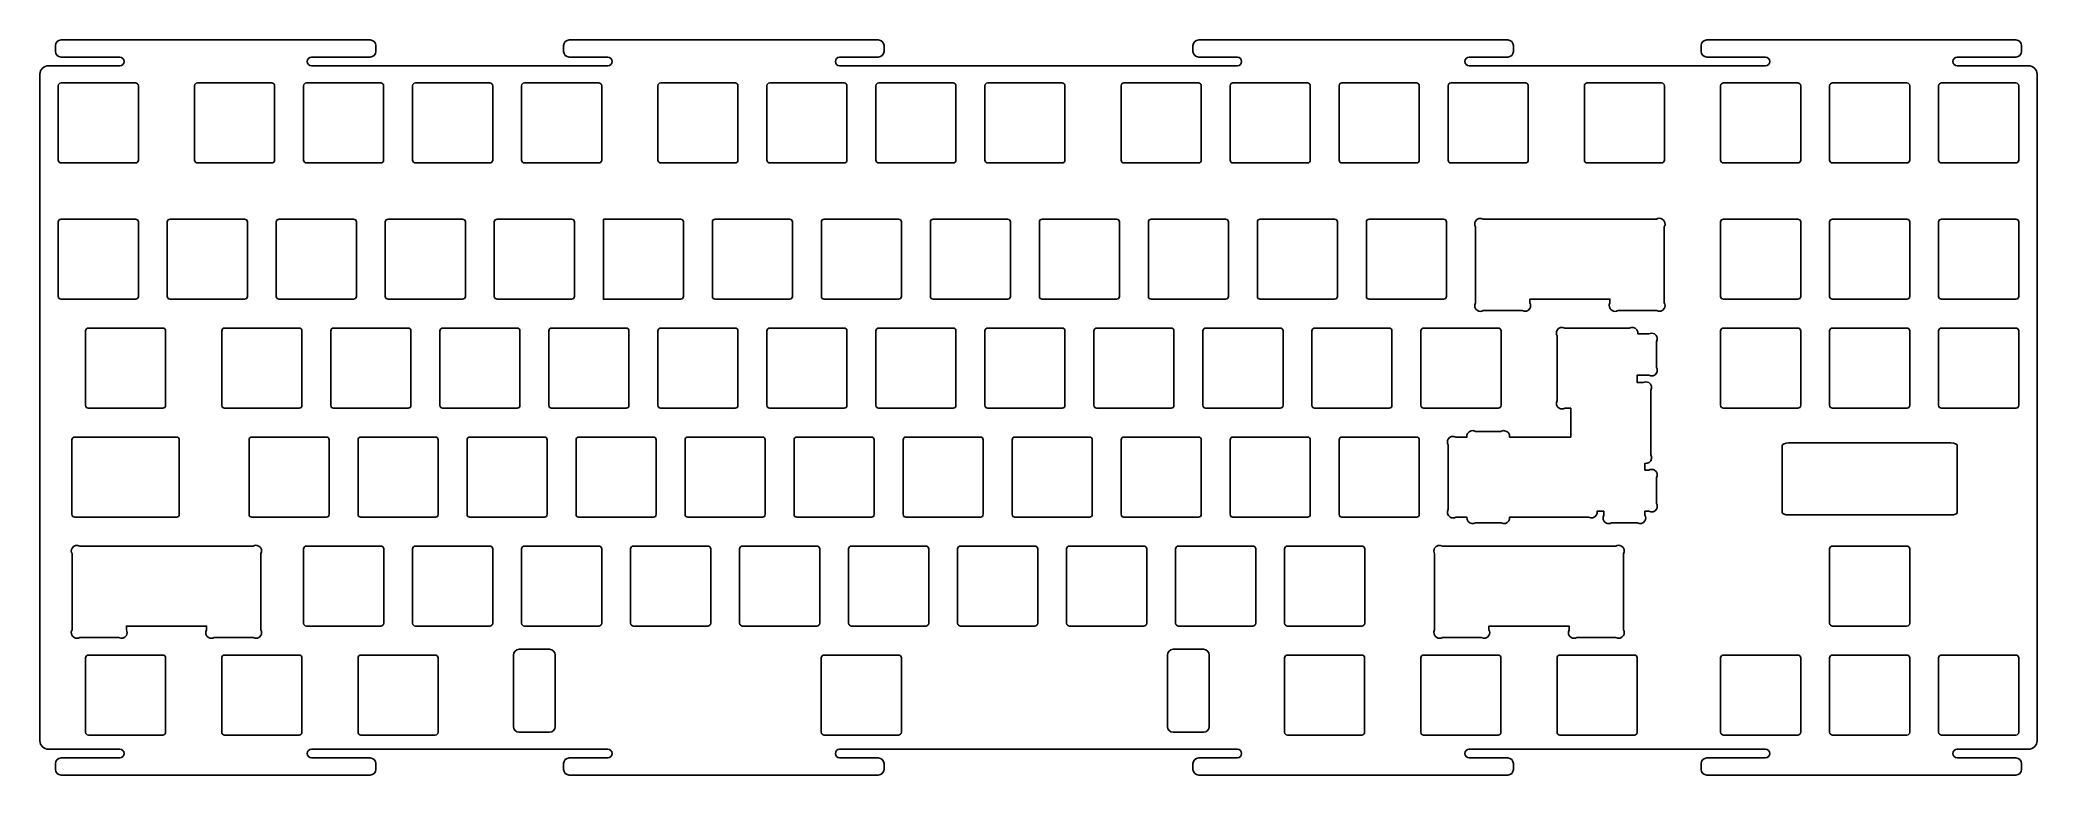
# Model space of a CAD drawing. Extents: x 785 to 1135, y 476 to 605.
import ezdxf

# ---------------------------------------------------------------- set-up
doc = ezdxf.new("R2010")
doc.units = 0
doc.header["$MEASUREMENT"] = 0
doc.layers.get('0').update_dxf_attribs({"lineweight": 0})

msp = doc.modelspace()

# ---------------------------------------------------------------- linework, layer by layer
at = {"color": 7, "lineweight": 25, "true_color": 0xffffff}
for p, q in [((843.19, 604.75), (789.19, 604.75)), ((932, 604.75), (878, 604.75)), ((1042, 604.75), (988, 604.75)), ((1130.81, 604.75), (1076.81, 604.75)), ((788.19, 603.75), (788.19, 602.75)), ((789.19, 601.75), (799.44, 601.75)), ((832.94, 601.75), (843.19, 601.75)), ((844.19, 602.75), (844.19, 603.75)), ((877, 603.75), (877, 602.75)), ((878, 601.75), (884.75, 601.75)), ((925.25, 601.75), (932, 601.75)), ((933, 602.75), (933, 603.75)), ((987, 603.75), (987, 602.75)), ((988, 601.75), (994.75, 601.75)), ((1035.25, 601.75), (1042, 601.75)), ((1043, 602.75), (1043, 603.75)), ((1075.81, 603.75), (1075.81, 602.75)), ((1076.81, 601.75), (1087.06, 601.75)), ((1120.56, 601.75), (1130.81, 601.75)), ((1131.81, 602.75), (1131.81, 603.75)), ((785.49, 598.75), (785.49, 482.25)), ((799.44, 600.25), (786.99, 600.25)), ((884.75, 600.25), (832.94, 600.25)), ((994.75, 600.25), (925.25, 600.25)), ((1087.06, 600.25), (1035.25, 600.25)), ((1133.01, 600.25), (1120.56, 600.25)), ((1134.51, 482.25), (1134.51, 598.75)), ((1119.46, 534.3), (1091.06, 534.3)), ((1089.97, 533.85), (1089.97, 522.16)), ((1120.55, 522.16), (1120.55, 533.85)), ((1091.06, 521.71), (1119.46, 521.71)), ((786.99, 480.75), (799.44, 480.75)), ((788.19, 478.25), (788.19, 477.25)), ((799.44, 479.25), (789.19, 479.25)), ((832.94, 480.75), (884.75, 480.75)), ((843.19, 479.25), (832.94, 479.25)), ((844.19, 477.25), (844.19, 478.25)), ((877, 478.25), (877, 477.25)), ((884.75, 479.25), (878, 479.25)), ((925.25, 480.75), (994.75, 480.75)), ((932, 479.25), (925.25, 479.25)), ((933, 477.25), (933, 478.25)), ((987, 478.25), (987, 477.25)), ((994.75, 479.25), (988, 479.25)), ((1035.25, 480.75), (1087.06, 480.75)), ((1042, 479.25), (1035.25, 479.25)), ((1043, 477.25), (1043, 478.25)), ((1075.81, 478.25), (1075.81, 477.25)), ((1087.06, 479.25), (1076.81, 479.25)), ((1120.56, 480.75), (1133.01, 480.75)), ((1130.81, 479.25), (1120.56, 479.25)), ((1131.81, 477.25), (1131.81, 478.25)), ((789.19, 476.25), (843.19, 476.25)), ((878, 476.25), (932, 476.25)), ((988, 476.25), (1042, 476.25)), ((1076.81, 476.25), (1130.81, 476.25))]:
    msp.add_line(p, q, dxfattribs=at)
for points in [[(789.19, 604.75), (788.64, 604.75), (788.19, 604.3), (788.19, 603.75)], [(844.19, 603.75), (844.19, 604.3), (843.74, 604.75), (843.19, 604.75)], [(878, 604.75), (877.45, 604.75), (877, 604.3), (877, 603.75)], [(933, 603.75), (933, 604.3), (932.55, 604.75), (932, 604.75)], [(988, 604.75), (987.45, 604.75), (987, 604.3), (987, 603.75)], [(1043, 603.75), (1043, 604.3), (1042.55, 604.75), (1042, 604.75)], [(1076.81, 604.75), (1076.26, 604.75), (1075.81, 604.3), (1075.81, 603.75)], [(1131.81, 603.75), (1131.81, 604.3), (1131.36, 604.75), (1130.81, 604.75)], [(788.19, 602.75), (788.19, 602.2), (788.64, 601.75), (789.19, 601.75)], [(843.19, 601.75), (843.74, 601.75), (844.19, 602.2), (844.19, 602.75)], [(877, 602.75), (877, 602.2), (877.45, 601.75), (878, 601.75)], [(932, 601.75), (932.55, 601.75), (933, 602.2), (933, 602.75)], [(987, 602.75), (987, 602.2), (987.45, 601.75), (988, 601.75)], [(1042, 601.75), (1042.55, 601.75), (1043, 602.2), (1043, 602.75)], [(1075.81, 602.75), (1075.81, 602.2), (1076.26, 601.75), (1076.81, 601.75)], [(1130.81, 601.75), (1131.36, 601.75), (1131.81, 602.2), (1131.81, 602.75)], [(786.99, 600.25), (786.16, 600.25), (785.49, 599.58), (785.49, 598.75)], [(1134.51, 598.75), (1134.51, 599.58), (1133.84, 600.25), (1133.01, 600.25)], [(1091.06, 534.3), (1090.46, 534.3), (1089.97, 534.1), (1089.97, 533.85)], [(1120.55, 533.85), (1120.55, 534.1), (1120.06, 534.3), (1119.46, 534.3)], [(1089.97, 522.16), (1089.97, 521.91), (1090.46, 521.71), (1091.06, 521.71)], [(1119.46, 521.71), (1120.06, 521.71), (1120.55, 521.91), (1120.55, 522.16)], [(785.49, 482.25), (785.49, 481.42), (786.16, 480.75), (786.99, 480.75)], [(1133.01, 480.75), (1133.84, 480.75), (1134.51, 481.42), (1134.51, 482.25)], [(789.19, 479.25), (788.64, 479.25), (788.19, 478.8), (788.19, 478.25)], [(844.19, 478.25), (844.19, 478.8), (843.74, 479.25), (843.19, 479.25)], [(878, 479.25), (877.45, 479.25), (877, 478.8), (877, 478.25)], [(933, 478.25), (933, 478.8), (932.55, 479.25), (932, 479.25)], [(988, 479.25), (987.45, 479.25), (987, 478.8), (987, 478.25)], [(1043, 478.25), (1043, 478.8), (1042.55, 479.25), (1042, 479.25)], [(1076.81, 479.25), (1076.26, 479.25), (1075.81, 478.8), (1075.81, 478.25)], [(1131.81, 478.25), (1131.81, 478.8), (1131.36, 479.25), (1130.81, 479.25)], [(788.19, 477.25), (788.19, 476.7), (788.64, 476.25), (789.19, 476.25)], [(843.19, 476.25), (843.74, 476.25), (844.19, 476.7), (844.19, 477.25)], [(877, 477.25), (877, 476.7), (877.45, 476.25), (878, 476.25)], [(932, 476.25), (932.55, 476.25), (933, 476.7), (933, 477.25)], [(987, 477.25), (987, 476.7), (987.45, 476.25), (988, 476.25)], [(1042, 476.25), (1042.55, 476.25), (1043, 476.7), (1043, 477.25)], [(1075.81, 477.25), (1075.81, 476.7), (1076.26, 476.25), (1076.81, 476.25)], [(1130.81, 476.25), (1131.36, 476.25), (1131.81, 476.7), (1131.81, 477.25)]]:
    msp.add_open_spline(points, degree=3, dxfattribs=at)
for points, knots in [([(799.44, 600.25), (799.85, 600.25), (800.19, 600.59), (800.19, 601), (800.19, 601.41), (799.85, 601.75), (799.44, 601.75)], [0, 0, 0, 0, 1, 1, 1, 2, 2, 2, 2]), ([(832.94, 601.75), (832.53, 601.75), (832.19, 601.41), (832.19, 601), (832.19, 600.59), (832.53, 600.25), (832.94, 600.25)], [0, 0, 0, 0, 1, 1, 1, 2, 2, 2, 2]), ([(884.75, 600.25), (885.16, 600.25), (885.5, 600.59), (885.5, 601), (885.5, 601.41), (885.16, 601.75), (884.75, 601.75)], [0, 0, 0, 0, 1, 1, 1, 2, 2, 2, 2]), ([(925.25, 601.75), (924.84, 601.75), (924.5, 601.41), (924.5, 601), (924.5, 600.59), (924.84, 600.25), (925.25, 600.25)], [0, 0, 0, 0, 1, 1, 1, 2, 2, 2, 2]), ([(994.75, 600.25), (995.16, 600.25), (995.5, 600.59), (995.5, 601), (995.5, 601.41), (995.16, 601.75), (994.75, 601.75)], [0, 0, 0, 0, 1, 1, 1, 2, 2, 2, 2]), ([(1035.25, 601.75), (1034.84, 601.75), (1034.5, 601.41), (1034.5, 601), (1034.5, 600.59), (1034.84, 600.25), (1035.25, 600.25)], [0, 0, 0, 0, 1, 1, 1, 2, 2, 2, 2]), ([(1087.06, 600.25), (1087.47, 600.25), (1087.81, 600.59), (1087.81, 601), (1087.81, 601.41), (1087.47, 601.75), (1087.06, 601.75)], [0, 0, 0, 0, 1, 1, 1, 2, 2, 2, 2]), ([(1120.56, 601.75), (1120.15, 601.75), (1119.81, 601.41), (1119.81, 601), (1119.81, 600.59), (1120.15, 600.25), (1120.56, 600.25)], [0, 0, 0, 0, 1, 1, 1, 2, 2, 2, 2]), ([(788.69, 596.75), (788.69, 597.03), (788.91, 597.25), (789.19, 597.25), (789.19, 597.25), (802.19, 597.25), (802.19, 597.25), (802.47, 597.25), (802.69, 597.03), (802.69, 596.75), (802.69, 596.75), (802.69, 583.75), (802.69, 583.75), (802.69, 583.47), (802.47, 583.25), (802.19, 583.25), (802.19, 583.25), (789.19, 583.25), (789.19, 583.25), (788.91, 583.25), (788.69, 583.47), (788.69, 583.75), (788.69, 583.75), (788.69, 596.75), (788.69, 596.75)], [0, 0, 0, 0, 1, 1, 1, 2, 2, 2, 3, 3, 3, 4, 4, 4, 5, 5, 5, 6, 6, 6, 7, 7, 7, 8, 8, 8, 8]), ([(826, 583.25), (826, 583.25), (813, 583.25), (813, 583.25), (812.73, 583.25), (812.5, 583.47), (812.5, 583.75), (812.5, 583.75), (812.5, 596.75), (812.5, 596.75), (812.5, 597.03), (812.73, 597.25), (813, 597.25), (813, 597.25), (826, 597.25), (826, 597.25), (826.28, 597.25), (826.5, 597.03), (826.5, 596.75), (826.5, 596.75), (826.5, 583.75), (826.5, 583.75), (826.5, 583.47), (826.28, 583.25), (826, 583.25)], [0, 0, 0, 0, 1, 1, 1, 2, 2, 2, 3, 3, 3, 4, 4, 4, 5, 5, 5, 6, 6, 6, 7, 7, 7, 8, 8, 8, 8]), ([(845.55, 583.75), (845.55, 583.47), (845.33, 583.25), (845.05, 583.25), (845.05, 583.25), (832.05, 583.25), (832.05, 583.25), (831.78, 583.25), (831.55, 583.47), (831.55, 583.75), (831.55, 583.75), (831.55, 596.75), (831.55, 596.75), (831.55, 597.03), (831.78, 597.25), (832.05, 597.25), (832.05, 597.25), (845.05, 597.25), (845.05, 597.25), (845.33, 597.25), (845.55, 597.03), (845.55, 596.75), (845.55, 596.75), (845.55, 583.75), (845.55, 583.75)], [0, 0, 0, 0, 1, 1, 1, 2, 2, 2, 3, 3, 3, 4, 4, 4, 5, 5, 5, 6, 6, 6, 7, 7, 7, 8, 8, 8, 8]), ([(864.11, 597.25), (864.39, 597.25), (864.61, 597.03), (864.61, 596.75), (864.61, 596.75), (864.61, 583.75), (864.61, 583.75), (864.61, 583.47), (864.39, 583.25), (864.11, 583.25), (864.11, 583.25), (851.11, 583.25), (851.11, 583.25), (850.84, 583.25), (850.61, 583.47), (850.61, 583.75), (850.61, 583.75), (850.61, 596.75), (850.61, 596.75), (850.61, 597.03), (850.84, 597.25), (851.11, 597.25), (851.11, 597.25), (864.11, 597.25), (864.11, 597.25)], [0, 0, 0, 0, 1, 1, 1, 2, 2, 2, 3, 3, 3, 4, 4, 4, 5, 5, 5, 6, 6, 6, 7, 7, 7, 8, 8, 8, 8]), ([(869.66, 596.75), (869.66, 597.03), (869.89, 597.25), (870.16, 597.25), (870.16, 597.25), (883.16, 597.25), (883.16, 597.25), (883.44, 597.25), (883.66, 597.03), (883.66, 596.75), (883.66, 596.75), (883.66, 583.75), (883.66, 583.75), (883.66, 583.47), (883.44, 583.25), (883.16, 583.25), (883.16, 583.25), (870.16, 583.25), (870.16, 583.25), (869.89, 583.25), (869.66, 583.47), (869.66, 583.75), (869.66, 583.75), (869.66, 596.75), (869.66, 596.75)], [0, 0, 0, 0, 1, 1, 1, 2, 2, 2, 3, 3, 3, 4, 4, 4, 5, 5, 5, 6, 6, 6, 7, 7, 7, 8, 8, 8, 8]), ([(907.47, 583.75), (907.47, 583.47), (907.25, 583.25), (906.97, 583.25), (906.97, 583.25), (893.98, 583.25), (893.98, 583.25), (893.7, 583.25), (893.48, 583.47), (893.48, 583.75), (893.48, 583.75), (893.48, 596.75), (893.48, 596.75), (893.48, 597.03), (893.7, 597.25), (893.98, 597.25), (893.98, 597.25), (906.97, 597.25), (906.97, 597.25), (907.25, 597.25), (907.47, 597.03), (907.47, 596.75), (907.47, 596.75), (907.47, 583.75), (907.47, 583.75)], [0, 0, 0, 0, 1, 1, 1, 2, 2, 2, 3, 3, 3, 4, 4, 4, 5, 5, 5, 6, 6, 6, 7, 7, 7, 8, 8, 8, 8]), ([(926.02, 583.25), (926.02, 583.25), (913.02, 583.25), (913.02, 583.25), (912.75, 583.25), (912.52, 583.47), (912.52, 583.75), (912.52, 583.75), (912.52, 596.75), (912.52, 596.75), (912.52, 597.03), (912.75, 597.25), (913.02, 597.25), (913.02, 597.25), (926.02, 597.25), (926.02, 597.25), (926.3, 597.25), (926.52, 597.03), (926.52, 596.75), (926.52, 596.75), (926.52, 583.75), (926.52, 583.75), (926.52, 583.47), (926.3, 583.25), (926.02, 583.25)], [0, 0, 0, 0, 1, 1, 1, 2, 2, 2, 3, 3, 3, 4, 4, 4, 5, 5, 5, 6, 6, 6, 7, 7, 7, 8, 8, 8, 8]), ([(932.07, 583.25), (931.8, 583.25), (931.57, 583.47), (931.57, 583.75), (931.57, 583.75), (931.57, 596.75), (931.57, 596.75), (931.57, 597.03), (931.8, 597.25), (932.07, 597.25), (932.07, 597.25), (945.07, 597.25), (945.07, 597.25), (945.35, 597.25), (945.57, 597.03), (945.57, 596.75), (945.57, 596.75), (945.57, 583.75), (945.57, 583.75), (945.57, 583.47), (945.35, 583.25), (945.07, 583.25), (945.07, 583.25), (932.07, 583.25), (932.07, 583.25)], [0, 0, 0, 0, 1, 1, 1, 2, 2, 2, 3, 3, 3, 4, 4, 4, 5, 5, 5, 6, 6, 6, 7, 7, 7, 8, 8, 8, 8]), ([(964.62, 583.75), (964.62, 583.47), (964.4, 583.25), (964.12, 583.25), (964.12, 583.25), (951.12, 583.25), (951.12, 583.25), (950.85, 583.25), (950.62, 583.47), (950.62, 583.75), (950.62, 583.75), (950.62, 596.75), (950.62, 596.75), (950.62, 597.03), (950.85, 597.25), (951.12, 597.25), (951.12, 597.25), (964.12, 597.25), (964.12, 597.25), (964.4, 597.25), (964.62, 597.03), (964.62, 596.75), (964.62, 596.75), (964.62, 583.75), (964.62, 583.75)], [0, 0, 0, 0, 1, 1, 1, 2, 2, 2, 3, 3, 3, 4, 4, 4, 5, 5, 5, 6, 6, 6, 7, 7, 7, 8, 8, 8, 8]), ([(987.94, 597.25), (988.21, 597.25), (988.44, 597.03), (988.44, 596.75), (988.44, 596.75), (988.44, 583.75), (988.44, 583.75), (988.44, 583.47), (988.21, 583.25), (987.94, 583.25), (987.94, 583.25), (974.94, 583.25), (974.94, 583.25), (974.66, 583.25), (974.44, 583.47), (974.44, 583.75), (974.44, 583.75), (974.44, 596.75), (974.44, 596.75), (974.44, 597.03), (974.66, 597.25), (974.94, 597.25), (974.94, 597.25), (987.94, 597.25), (987.94, 597.25)], [0, 0, 0, 0, 1, 1, 1, 2, 2, 2, 3, 3, 3, 4, 4, 4, 5, 5, 5, 6, 6, 6, 7, 7, 7, 8, 8, 8, 8]), ([(1007.49, 583.75), (1007.49, 583.47), (1007.26, 583.25), (1006.99, 583.25), (1006.99, 583.25), (993.99, 583.25), (993.99, 583.25), (993.71, 583.25), (993.49, 583.47), (993.49, 583.75), (993.49, 583.75), (993.49, 596.75), (993.49, 596.75), (993.49, 597.03), (993.71, 597.25), (993.99, 597.25), (993.99, 597.25), (1006.99, 597.25), (1006.99, 597.25), (1007.26, 597.25), (1007.49, 597.03), (1007.49, 596.75), (1007.49, 596.75), (1007.49, 583.75), (1007.49, 583.75)], [0, 0, 0, 0, 1, 1, 1, 2, 2, 2, 3, 3, 3, 4, 4, 4, 5, 5, 5, 6, 6, 6, 7, 7, 7, 8, 8, 8, 8]), ([(1026.04, 597.25), (1026.31, 597.25), (1026.54, 597.03), (1026.54, 596.75), (1026.54, 596.75), (1026.54, 583.75), (1026.54, 583.75), (1026.54, 583.47), (1026.31, 583.25), (1026.04, 583.25), (1026.04, 583.25), (1013.04, 583.25), (1013.04, 583.25), (1012.76, 583.25), (1012.54, 583.47), (1012.54, 583.75), (1012.54, 583.75), (1012.54, 596.75), (1012.54, 596.75), (1012.54, 597.03), (1012.76, 597.25), (1013.04, 597.25), (1013.04, 597.25), (1026.04, 597.25), (1026.04, 597.25)], [0, 0, 0, 0, 1, 1, 1, 2, 2, 2, 3, 3, 3, 4, 4, 4, 5, 5, 5, 6, 6, 6, 7, 7, 7, 8, 8, 8, 8]), ([(1045.59, 596.75), (1045.59, 596.75), (1045.59, 583.75), (1045.59, 583.75), (1045.59, 583.47), (1045.36, 583.25), (1045.09, 583.25), (1045.09, 583.25), (1032.09, 583.25), (1032.09, 583.25), (1031.81, 583.25), (1031.59, 583.47), (1031.59, 583.75), (1031.59, 583.75), (1031.59, 596.75), (1031.59, 596.75), (1031.59, 597.03), (1031.81, 597.25), (1032.09, 597.25), (1032.09, 597.25), (1045.09, 597.25), (1045.09, 597.25), (1045.36, 597.25), (1045.59, 597.03), (1045.59, 596.75)], [0, 0, 0, 0, 1, 1, 1, 2, 2, 2, 3, 3, 3, 4, 4, 4, 5, 5, 5, 6, 6, 6, 7, 7, 7, 8, 8, 8, 8]), ([(1055.4, 596.75), (1055.4, 597.03), (1055.62, 597.25), (1055.9, 597.25), (1055.9, 597.25), (1068.9, 597.25), (1068.9, 597.25), (1069.18, 597.25), (1069.4, 597.03), (1069.4, 596.75), (1069.4, 596.75), (1069.4, 583.75), (1069.4, 583.75), (1069.4, 583.47), (1069.18, 583.25), (1068.9, 583.25), (1068.9, 583.25), (1055.9, 583.25), (1055.9, 583.25), (1055.62, 583.25), (1055.4, 583.47), (1055.4, 583.75), (1055.4, 583.75), (1055.4, 596.75), (1055.4, 596.75)], [0, 0, 0, 0, 1, 1, 1, 2, 2, 2, 3, 3, 3, 4, 4, 4, 5, 5, 5, 6, 6, 6, 7, 7, 7, 8, 8, 8, 8]), ([(1092.71, 583.25), (1092.71, 583.25), (1079.71, 583.25), (1079.71, 583.25), (1079.43, 583.25), (1079.21, 583.47), (1079.21, 583.75), (1079.21, 583.75), (1079.21, 596.75), (1079.21, 596.75), (1079.21, 597.03), (1079.43, 597.25), (1079.71, 597.25), (1079.71, 597.25), (1092.71, 597.25), (1092.71, 597.25), (1092.99, 597.25), (1093.21, 597.03), (1093.21, 596.75), (1093.21, 596.75), (1093.21, 583.75), (1093.21, 583.75), (1093.21, 583.47), (1092.99, 583.25), (1092.71, 583.25)], [0, 0, 0, 0, 1, 1, 1, 2, 2, 2, 3, 3, 3, 4, 4, 4, 5, 5, 5, 6, 6, 6, 7, 7, 7, 8, 8, 8, 8]), ([(1112.26, 583.75), (1112.26, 583.47), (1112.04, 583.25), (1111.76, 583.25), (1111.76, 583.25), (1098.76, 583.25), (1098.76, 583.25), (1098.48, 583.25), (1098.26, 583.47), (1098.26, 583.75), (1098.26, 583.75), (1098.26, 596.75), (1098.26, 596.75), (1098.26, 597.03), (1098.48, 597.25), (1098.76, 597.25), (1098.76, 597.25), (1111.76, 597.25), (1111.76, 597.25), (1112.04, 597.25), (1112.26, 597.03), (1112.26, 596.75), (1112.26, 596.75), (1112.26, 583.75), (1112.26, 583.75)], [0, 0, 0, 0, 1, 1, 1, 2, 2, 2, 3, 3, 3, 4, 4, 4, 5, 5, 5, 6, 6, 6, 7, 7, 7, 8, 8, 8, 8]), ([(1117.81, 597.25), (1117.81, 597.25), (1130.81, 597.25), (1130.81, 597.25), (1131.09, 597.25), (1131.31, 597.03), (1131.31, 596.75), (1131.31, 596.75), (1131.31, 583.75), (1131.31, 583.75), (1131.31, 583.47), (1131.09, 583.25), (1130.81, 583.25), (1130.81, 583.25), (1117.81, 583.25), (1117.81, 583.25), (1117.53, 583.25), (1117.31, 583.47), (1117.31, 583.75), (1117.31, 583.75), (1117.31, 596.75), (1117.31, 596.75), (1117.31, 597.03), (1117.53, 597.25), (1117.81, 597.25)], [0, 0, 0, 0, 1, 1, 1, 2, 2, 2, 3, 3, 3, 4, 4, 4, 5, 5, 5, 6, 6, 6, 7, 7, 7, 8, 8, 8, 8]), ([(802.19, 573.43), (802.47, 573.43), (802.69, 573.21), (802.69, 572.93), (802.69, 572.93), (802.69, 559.93), (802.69, 559.93), (802.69, 559.65), (802.47, 559.43), (802.19, 559.43), (802.19, 559.43), (789.19, 559.43), (789.19, 559.43), (788.91, 559.43), (788.69, 559.65), (788.69, 559.93), (788.69, 559.93), (788.69, 572.93), (788.69, 572.93), (788.69, 573.21), (788.91, 573.43), (789.19, 573.43), (789.19, 573.43), (802.19, 573.43), (802.19, 573.43)], [0, 0, 0, 0, 1, 1, 1, 2, 2, 2, 3, 3, 3, 4, 4, 4, 5, 5, 5, 6, 6, 6, 7, 7, 7, 8, 8, 8, 8]), ([(821.24, 559.43), (821.24, 559.43), (808.24, 559.43), (808.24, 559.43), (807.96, 559.43), (807.74, 559.65), (807.74, 559.93), (807.74, 559.93), (807.74, 572.93), (807.74, 572.93), (807.74, 573.21), (807.96, 573.43), (808.24, 573.43), (808.24, 573.43), (821.24, 573.43), (821.24, 573.43), (821.52, 573.43), (821.74, 573.21), (821.74, 572.93), (821.74, 572.93), (821.74, 559.93), (821.74, 559.93), (821.74, 559.65), (821.52, 559.43), (821.24, 559.43)], [0, 0, 0, 0, 1, 1, 1, 2, 2, 2, 3, 3, 3, 4, 4, 4, 5, 5, 5, 6, 6, 6, 7, 7, 7, 8, 8, 8, 8]), ([(827.29, 573.43), (827.29, 573.43), (840.29, 573.43), (840.29, 573.43), (840.57, 573.43), (840.79, 573.21), (840.79, 572.93), (840.79, 572.93), (840.79, 559.93), (840.79, 559.93), (840.79, 559.65), (840.57, 559.43), (840.29, 559.43), (840.29, 559.43), (827.29, 559.43), (827.29, 559.43), (827.01, 559.43), (826.79, 559.65), (826.79, 559.93), (826.79, 559.93), (826.79, 572.93), (826.79, 572.93), (826.79, 573.21), (827.01, 573.43), (827.29, 573.43)], [0, 0, 0, 0, 1, 1, 1, 2, 2, 2, 3, 3, 3, 4, 4, 4, 5, 5, 5, 6, 6, 6, 7, 7, 7, 8, 8, 8, 8]), ([(859.34, 559.43), (859.34, 559.43), (846.34, 559.43), (846.34, 559.43), (846.06, 559.43), (845.84, 559.65), (845.84, 559.93), (845.84, 559.93), (845.84, 572.93), (845.84, 572.93), (845.84, 573.21), (846.06, 573.43), (846.34, 573.43), (846.34, 573.43), (859.34, 573.43), (859.34, 573.43), (859.62, 573.43), (859.84, 573.21), (859.84, 572.93), (859.84, 572.93), (859.84, 559.93), (859.84, 559.93), (859.84, 559.65), (859.62, 559.43), (859.34, 559.43)], [0, 0, 0, 0, 1, 1, 1, 2, 2, 2, 3, 3, 3, 4, 4, 4, 5, 5, 5, 6, 6, 6, 7, 7, 7, 8, 8, 8, 8]), ([(865.4, 573.43), (865.4, 573.43), (878.4, 573.43), (878.4, 573.43), (878.68, 573.43), (878.9, 573.21), (878.9, 572.93), (878.9, 572.93), (878.9, 559.93), (878.9, 559.93), (878.9, 559.65), (878.68, 559.43), (878.4, 559.43), (878.4, 559.43), (865.4, 559.43), (865.4, 559.43), (865.12, 559.43), (864.9, 559.65), (864.9, 559.93), (864.9, 559.93), (864.9, 572.93), (864.9, 572.93), (864.9, 573.21), (865.12, 573.43), (865.4, 573.43)], [0, 0, 0, 0, 1, 1, 1, 2, 2, 2, 3, 3, 3, 4, 4, 4, 5, 5, 5, 6, 6, 6, 7, 7, 7, 8, 8, 8, 8]), ([(883.95, 573.43), (883.95, 573.43), (897.45, 573.43), (897.45, 573.43), (897.73, 573.43), (897.95, 573.21), (897.95, 572.93), (897.95, 572.93), (897.95, 559.93), (897.95, 559.93), (897.95, 559.65), (897.73, 559.43), (897.45, 559.43), (897.45, 559.43), (883.95, 559.43), (883.95, 559.43), (883.95, 559.43), (883.95, 573.43), (883.95, 573.43)], [0, 0, 0, 0, 1, 1, 1, 2, 2, 2, 3, 3, 3, 4, 4, 4, 5, 5, 5, 6, 6, 6, 6]), ([(903, 559.93), (903, 559.93), (903, 572.93), (903, 572.93), (903, 573.21), (903.22, 573.43), (903.5, 573.43), (903.5, 573.43), (916.5, 573.43), (916.5, 573.43), (916.78, 573.43), (917, 573.21), (917, 572.93), (917, 572.93), (917, 559.93), (917, 559.93), (917, 559.65), (916.78, 559.43), (916.5, 559.43), (916.5, 559.43), (903.5, 559.43), (903.5, 559.43), (903.22, 559.43), (903, 559.65), (903, 559.93)], [0, 0, 0, 0, 1, 1, 1, 2, 2, 2, 3, 3, 3, 4, 4, 4, 5, 5, 5, 6, 6, 6, 7, 7, 7, 8, 8, 8, 8]), ([(935.55, 559.43), (935.55, 559.43), (922.55, 559.43), (922.55, 559.43), (922.27, 559.43), (922.05, 559.65), (922.05, 559.93), (922.05, 559.93), (922.05, 572.93), (922.05, 572.93), (922.05, 573.21), (922.27, 573.43), (922.55, 573.43), (922.55, 573.43), (935.55, 573.43), (935.55, 573.43), (935.83, 573.43), (936.05, 573.21), (936.05, 572.93), (936.05, 572.93), (936.05, 559.93), (936.05, 559.93), (936.05, 559.65), (935.83, 559.43), (935.55, 559.43)], [0, 0, 0, 0, 1, 1, 1, 2, 2, 2, 3, 3, 3, 4, 4, 4, 5, 5, 5, 6, 6, 6, 7, 7, 7, 8, 8, 8, 8]), ([(941.1, 572.93), (941.1, 573.21), (941.32, 573.43), (941.6, 573.43), (941.6, 573.43), (954.6, 573.43), (954.6, 573.43), (954.88, 573.43), (955.1, 573.21), (955.1, 572.93), (955.1, 572.93), (955.1, 559.93), (955.1, 559.93), (955.1, 559.65), (954.88, 559.43), (954.6, 559.43), (954.6, 559.43), (941.6, 559.43), (941.6, 559.43), (941.32, 559.43), (941.1, 559.65), (941.1, 559.93), (941.1, 559.93), (941.1, 572.93), (941.1, 572.93)], [0, 0, 0, 0, 1, 1, 1, 2, 2, 2, 3, 3, 3, 4, 4, 4, 5, 5, 5, 6, 6, 6, 7, 7, 7, 8, 8, 8, 8]), ([(973.65, 573.43), (973.93, 573.43), (974.15, 573.21), (974.15, 572.93), (974.15, 572.93), (974.15, 559.93), (974.15, 559.93), (974.15, 559.65), (973.93, 559.43), (973.65, 559.43), (973.65, 559.43), (960.65, 559.43), (960.65, 559.43), (960.37, 559.43), (960.15, 559.65), (960.15, 559.93), (960.15, 559.93), (960.15, 572.93), (960.15, 572.93), (960.15, 573.21), (960.37, 573.43), (960.65, 573.43), (960.65, 573.43), (973.65, 573.43), (973.65, 573.43)], [0, 0, 0, 0, 1, 1, 1, 2, 2, 2, 3, 3, 3, 4, 4, 4, 5, 5, 5, 6, 6, 6, 7, 7, 7, 8, 8, 8, 8]), ([(979.7, 573.43), (979.7, 573.43), (992.7, 573.43), (992.7, 573.43), (992.98, 573.43), (993.2, 573.21), (993.2, 572.93), (993.2, 572.93), (993.2, 559.93), (993.2, 559.93), (993.2, 559.65), (992.98, 559.43), (992.7, 559.43), (992.7, 559.43), (979.7, 559.43), (979.7, 559.43), (979.42, 559.43), (979.2, 559.65), (979.2, 559.93), (979.2, 559.93), (979.2, 572.93), (979.2, 572.93), (979.2, 573.21), (979.42, 573.43), (979.7, 573.43)], [0, 0, 0, 0, 1, 1, 1, 2, 2, 2, 3, 3, 3, 4, 4, 4, 5, 5, 5, 6, 6, 6, 7, 7, 7, 8, 8, 8, 8]), ([(1011.75, 559.43), (1011.75, 559.43), (998.75, 559.43), (998.75, 559.43), (998.47, 559.43), (998.25, 559.65), (998.25, 559.93), (998.25, 559.93), (998.25, 572.93), (998.25, 572.93), (998.25, 573.21), (998.47, 573.43), (998.75, 573.43), (998.75, 573.43), (1011.75, 573.43), (1011.75, 573.43), (1012.03, 573.43), (1012.25, 573.21), (1012.25, 572.93), (1012.25, 572.93), (1012.25, 559.93), (1012.25, 559.93), (1012.25, 559.65), (1012.03, 559.43), (1011.75, 559.43)], [0, 0, 0, 0, 1, 1, 1, 2, 2, 2, 3, 3, 3, 4, 4, 4, 5, 5, 5, 6, 6, 6, 7, 7, 7, 8, 8, 8, 8]), ([(1017.3, 559.93), (1017.3, 559.93), (1017.3, 572.93), (1017.3, 572.93), (1017.3, 573.21), (1017.52, 573.43), (1017.8, 573.43), (1017.8, 573.43), (1030.8, 573.43), (1030.8, 573.43), (1031.08, 573.43), (1031.3, 573.21), (1031.3, 572.93), (1031.3, 572.93), (1031.3, 559.93), (1031.3, 559.93), (1031.3, 559.65), (1031.08, 559.43), (1030.8, 559.43), (1030.8, 559.43), (1017.8, 559.43), (1017.8, 559.43), (1017.52, 559.43), (1017.3, 559.65), (1017.3, 559.93)], [0, 0, 0, 0, 1, 1, 1, 2, 2, 2, 3, 3, 3, 4, 4, 4, 5, 5, 5, 6, 6, 6, 7, 7, 7, 8, 8, 8, 8]), ([(1069.37, 572.07), (1069.37, 572.07), (1069.37, 558.8), (1069.37, 558.8), (1069.54, 558.49), (1069.54, 558.12), (1069.37, 557.81), (1069.09, 557.33), (1068.48, 557.17), (1068, 557.44), (1068, 557.44), (1061.23, 557.44), (1061.23, 557.44), (1060.92, 557.26), (1060.55, 557.26), (1060.24, 557.44), (1059.76, 557.71), (1059.59, 558.32), (1059.86, 558.8), (1059.86, 558.8), (1059.86, 559.44), (1059.86, 559.44), (1059.86, 559.44), (1045.87, 559.44), (1045.87, 559.44), (1045.87, 559.44), (1045.87, 558.8), (1045.87, 558.8), (1046.04, 558.5), (1046.04, 558.13), (1045.87, 557.82), (1045.6, 557.34), (1044.99, 557.17), (1044.51, 557.44), (1044.51, 557.44), (1037.73, 557.44), (1037.73, 557.44), (1037.42, 557.26), (1037.05, 557.26), (1036.74, 557.44), (1036.26, 557.71), (1036.09, 558.32), (1036.37, 558.8), (1036.37, 558.8), (1036.37, 572.07), (1036.37, 572.07), (1036.19, 572.38), (1036.19, 572.75), (1036.37, 573.06), (1036.64, 573.54), (1037.25, 573.71), (1037.73, 573.44), (1037.73, 573.44), (1068, 573.44), (1068, 573.44), (1068.31, 573.61), (1068.68, 573.61), (1068.99, 573.44), (1069.47, 573.17), (1069.64, 572.55), (1069.37, 572.07)], [0, 0, 0, 0, 1, 1, 1, 2, 2, 2, 3, 3, 3, 4, 4, 4, 5, 5, 5, 6, 6, 6, 7, 7, 7, 8, 8, 8, 9, 9, 9, 10, 10, 10, 11, 11, 11, 12, 12, 12, 13, 13, 13, 14, 14, 14, 15, 15, 15, 16, 16, 16, 17, 17, 17, 18, 18, 18, 19, 19, 19, 20, 20, 20, 20]), ([(1093.21, 572.93), (1093.21, 572.93), (1093.21, 559.93), (1093.21, 559.93), (1093.21, 559.65), (1092.99, 559.43), (1092.71, 559.43), (1092.71, 559.43), (1079.71, 559.43), (1079.71, 559.43), (1079.43, 559.43), (1079.21, 559.65), (1079.21, 559.93), (1079.21, 559.93), (1079.21, 572.93), (1079.21, 572.93), (1079.21, 573.21), (1079.43, 573.43), (1079.71, 573.43), (1079.71, 573.43), (1092.71, 573.43), (1092.71, 573.43), (1092.99, 573.43), (1093.21, 573.21), (1093.21, 572.93)], [0, 0, 0, 0, 1, 1, 1, 2, 2, 2, 3, 3, 3, 4, 4, 4, 5, 5, 5, 6, 6, 6, 7, 7, 7, 8, 8, 8, 8]), ([(1112.26, 559.93), (1112.26, 559.65), (1112.04, 559.43), (1111.76, 559.43), (1111.76, 559.43), (1098.76, 559.43), (1098.76, 559.43), (1098.48, 559.43), (1098.26, 559.65), (1098.26, 559.93), (1098.26, 559.93), (1098.26, 572.93), (1098.26, 572.93), (1098.26, 573.21), (1098.48, 573.43), (1098.76, 573.43), (1098.76, 573.43), (1111.76, 573.43), (1111.76, 573.43), (1112.04, 573.43), (1112.26, 573.21), (1112.26, 572.93), (1112.26, 572.93), (1112.26, 559.93), (1112.26, 559.93)], [0, 0, 0, 0, 1, 1, 1, 2, 2, 2, 3, 3, 3, 4, 4, 4, 5, 5, 5, 6, 6, 6, 7, 7, 7, 8, 8, 8, 8]), ([(1117.81, 559.43), (1117.53, 559.43), (1117.31, 559.65), (1117.31, 559.93), (1117.31, 559.93), (1117.31, 572.93), (1117.31, 572.93), (1117.31, 573.21), (1117.53, 573.43), (1117.81, 573.43), (1117.81, 573.43), (1130.81, 573.43), (1130.81, 573.43), (1131.09, 573.43), (1131.31, 573.21), (1131.31, 572.93), (1131.31, 572.93), (1131.31, 559.93), (1131.31, 559.93), (1131.31, 559.65), (1131.09, 559.43), (1130.81, 559.43), (1130.81, 559.43), (1117.81, 559.43), (1117.81, 559.43)], [0, 0, 0, 0, 1, 1, 1, 2, 2, 2, 3, 3, 3, 4, 4, 4, 5, 5, 5, 6, 6, 6, 7, 7, 7, 8, 8, 8, 8]), ([(793.46, 540.88), (793.46, 540.88), (793.46, 553.88), (793.46, 553.88), (793.46, 554.16), (793.69, 554.38), (793.96, 554.38), (793.96, 554.38), (806.96, 554.38), (806.96, 554.38), (807.24, 554.38), (807.46, 554.16), (807.46, 553.88), (807.46, 553.88), (807.46, 540.88), (807.46, 540.88), (807.46, 540.6), (807.24, 540.38), (806.96, 540.38), (806.96, 540.38), (793.96, 540.38), (793.96, 540.38), (793.69, 540.38), (793.46, 540.6), (793.46, 540.88)], [0, 0, 0, 0, 1, 1, 1, 2, 2, 2, 3, 3, 3, 4, 4, 4, 5, 5, 5, 6, 6, 6, 7, 7, 7, 8, 8, 8, 8]), ([(830.77, 540.38), (830.77, 540.38), (817.77, 540.38), (817.77, 540.38), (817.5, 540.38), (817.27, 540.6), (817.27, 540.88), (817.27, 540.88), (817.27, 553.88), (817.27, 553.88), (817.27, 554.16), (817.5, 554.38), (817.77, 554.38), (817.77, 554.38), (830.77, 554.38), (830.77, 554.38), (831.05, 554.38), (831.27, 554.16), (831.27, 553.88), (831.27, 553.88), (831.27, 540.88), (831.27, 540.88), (831.27, 540.6), (831.05, 540.38), (830.77, 540.38)], [0, 0, 0, 0, 1, 1, 1, 2, 2, 2, 3, 3, 3, 4, 4, 4, 5, 5, 5, 6, 6, 6, 7, 7, 7, 8, 8, 8, 8]), ([(836.32, 553.88), (836.32, 554.16), (836.55, 554.38), (836.82, 554.38), (836.82, 554.38), (849.83, 554.38), (849.83, 554.38), (850.1, 554.38), (850.33, 554.16), (850.33, 553.88), (850.33, 553.88), (850.33, 540.88), (850.33, 540.88), (850.33, 540.6), (850.1, 540.38), (849.83, 540.38), (849.83, 540.38), (836.82, 540.38), (836.82, 540.38), (836.55, 540.38), (836.32, 540.6), (836.32, 540.88), (836.32, 540.88), (836.32, 553.88), (836.32, 553.88)], [0, 0, 0, 0, 1, 1, 1, 2, 2, 2, 3, 3, 3, 4, 4, 4, 5, 5, 5, 6, 6, 6, 7, 7, 7, 8, 8, 8, 8]), ([(868.88, 554.38), (869.15, 554.38), (869.38, 554.16), (869.38, 553.88), (869.38, 553.88), (869.38, 540.88), (869.38, 540.88), (869.38, 540.6), (869.15, 540.38), (868.88, 540.38), (868.88, 540.38), (855.88, 540.38), (855.88, 540.38), (855.6, 540.38), (855.38, 540.6), (855.38, 540.88), (855.38, 540.88), (855.38, 553.88), (855.38, 553.88), (855.38, 554.16), (855.6, 554.38), (855.88, 554.38), (855.88, 554.38), (868.88, 554.38), (868.88, 554.38)], [0, 0, 0, 0, 1, 1, 1, 2, 2, 2, 3, 3, 3, 4, 4, 4, 5, 5, 5, 6, 6, 6, 7, 7, 7, 8, 8, 8, 8]), ([(887.93, 540.38), (887.93, 540.38), (874.92, 540.38), (874.92, 540.38), (874.65, 540.38), (874.42, 540.6), (874.42, 540.88), (874.42, 540.88), (874.42, 553.88), (874.42, 553.88), (874.42, 554.16), (874.65, 554.38), (874.92, 554.38), (874.92, 554.38), (887.93, 554.38), (887.93, 554.38), (888.2, 554.38), (888.43, 554.16), (888.43, 553.88), (888.43, 553.88), (888.43, 540.88), (888.43, 540.88), (888.43, 540.6), (888.2, 540.38), (887.93, 540.38)], [0, 0, 0, 0, 1, 1, 1, 2, 2, 2, 3, 3, 3, 4, 4, 4, 5, 5, 5, 6, 6, 6, 7, 7, 7, 8, 8, 8, 8]), ([(907.47, 553.88), (907.47, 553.88), (907.47, 540.88), (907.47, 540.88), (907.47, 540.6), (907.25, 540.38), (906.97, 540.38), (906.97, 540.38), (893.98, 540.38), (893.98, 540.38), (893.7, 540.38), (893.48, 540.6), (893.48, 540.88), (893.48, 540.88), (893.48, 553.88), (893.48, 553.88), (893.48, 554.16), (893.7, 554.38), (893.98, 554.38), (893.98, 554.38), (906.97, 554.38), (906.97, 554.38), (907.25, 554.38), (907.47, 554.16), (907.47, 553.88)], [0, 0, 0, 0, 1, 1, 1, 2, 2, 2, 3, 3, 3, 4, 4, 4, 5, 5, 5, 6, 6, 6, 7, 7, 7, 8, 8, 8, 8]), ([(912.52, 553.88), (912.52, 554.16), (912.75, 554.38), (913.02, 554.38), (913.02, 554.38), (926.02, 554.38), (926.02, 554.38), (926.3, 554.38), (926.52, 554.16), (926.52, 553.88), (926.52, 553.88), (926.52, 540.88), (926.52, 540.88), (926.52, 540.6), (926.3, 540.38), (926.02, 540.38), (926.02, 540.38), (913.02, 540.38), (913.02, 540.38), (912.75, 540.38), (912.52, 540.6), (912.52, 540.88), (912.52, 540.88), (912.52, 553.88), (912.52, 553.88)], [0, 0, 0, 0, 1, 1, 1, 2, 2, 2, 3, 3, 3, 4, 4, 4, 5, 5, 5, 6, 6, 6, 7, 7, 7, 8, 8, 8, 8]), ([(945.57, 553.88), (945.57, 553.88), (945.57, 540.88), (945.57, 540.88), (945.57, 540.6), (945.35, 540.38), (945.07, 540.38), (945.07, 540.38), (932.07, 540.38), (932.07, 540.38), (931.8, 540.38), (931.57, 540.6), (931.57, 540.88), (931.57, 540.88), (931.57, 553.88), (931.57, 553.88), (931.57, 554.16), (931.8, 554.38), (932.07, 554.38), (932.07, 554.38), (945.07, 554.38), (945.07, 554.38), (945.35, 554.38), (945.57, 554.16), (945.57, 553.88)], [0, 0, 0, 0, 1, 1, 1, 2, 2, 2, 3, 3, 3, 4, 4, 4, 5, 5, 5, 6, 6, 6, 7, 7, 7, 8, 8, 8, 8]), ([(951.12, 554.38), (951.12, 554.38), (964.12, 554.38), (964.12, 554.38), (964.4, 554.38), (964.62, 554.16), (964.62, 553.88), (964.62, 553.88), (964.62, 540.88), (964.62, 540.88), (964.62, 540.6), (964.4, 540.38), (964.12, 540.38), (964.12, 540.38), (951.12, 540.38), (951.12, 540.38), (950.85, 540.38), (950.62, 540.6), (950.62, 540.88), (950.62, 540.88), (950.62, 553.88), (950.62, 553.88), (950.62, 554.16), (950.85, 554.38), (951.12, 554.38)], [0, 0, 0, 0, 1, 1, 1, 2, 2, 2, 3, 3, 3, 4, 4, 4, 5, 5, 5, 6, 6, 6, 7, 7, 7, 8, 8, 8, 8]), ([(970.17, 554.38), (970.17, 554.38), (983.17, 554.38), (983.17, 554.38), (983.45, 554.38), (983.67, 554.16), (983.67, 553.88), (983.67, 553.88), (983.67, 540.88), (983.67, 540.88), (983.67, 540.6), (983.45, 540.38), (983.17, 540.38), (983.17, 540.38), (970.17, 540.38), (970.17, 540.38), (969.9, 540.38), (969.67, 540.6), (969.67, 540.88), (969.67, 540.88), (969.67, 553.88), (969.67, 553.88), (969.67, 554.16), (969.9, 554.38), (970.17, 554.38)], [0, 0, 0, 0, 1, 1, 1, 2, 2, 2, 3, 3, 3, 4, 4, 4, 5, 5, 5, 6, 6, 6, 7, 7, 7, 8, 8, 8, 8]), ([(1002.23, 554.38), (1002.5, 554.38), (1002.73, 554.16), (1002.73, 553.88), (1002.73, 553.88), (1002.73, 540.88), (1002.73, 540.88), (1002.73, 540.6), (1002.5, 540.38), (1002.23, 540.38), (1002.23, 540.38), (989.23, 540.38), (989.23, 540.38), (988.95, 540.38), (988.73, 540.6), (988.73, 540.88), (988.73, 540.88), (988.73, 553.88), (988.73, 553.88), (988.73, 554.16), (988.95, 554.38), (989.23, 554.38), (989.23, 554.38), (1002.23, 554.38), (1002.23, 554.38)], [0, 0, 0, 0, 1, 1, 1, 2, 2, 2, 3, 3, 3, 4, 4, 4, 5, 5, 5, 6, 6, 6, 7, 7, 7, 8, 8, 8, 8]), ([(1007.77, 540.88), (1007.77, 540.88), (1007.77, 553.88), (1007.77, 553.88), (1007.77, 554.16), (1008, 554.38), (1008.27, 554.38), (1008.27, 554.38), (1021.27, 554.38), (1021.27, 554.38), (1021.55, 554.38), (1021.77, 554.16), (1021.77, 553.88), (1021.77, 553.88), (1021.77, 540.88), (1021.77, 540.88), (1021.77, 540.6), (1021.55, 540.38), (1021.27, 540.38), (1021.27, 540.38), (1008.27, 540.38), (1008.27, 540.38), (1008, 540.38), (1007.77, 540.6), (1007.77, 540.88)], [0, 0, 0, 0, 1, 1, 1, 2, 2, 2, 3, 3, 3, 4, 4, 4, 5, 5, 5, 6, 6, 6, 7, 7, 7, 8, 8, 8, 8]), ([(1040.83, 540.88), (1040.83, 540.6), (1040.6, 540.38), (1040.33, 540.38), (1040.33, 540.38), (1027.33, 540.38), (1027.33, 540.38), (1027.05, 540.38), (1026.83, 540.6), (1026.83, 540.88), (1026.83, 540.88), (1026.83, 553.88), (1026.83, 553.88), (1026.83, 554.16), (1027.05, 554.38), (1027.33, 554.38), (1027.33, 554.38), (1040.33, 554.38), (1040.33, 554.38), (1040.6, 554.38), (1040.83, 554.16), (1040.83, 553.88), (1040.83, 553.88), (1040.83, 540.88), (1040.83, 540.88)], [0, 0, 0, 0, 1, 1, 1, 2, 2, 2, 3, 3, 3, 4, 4, 4, 5, 5, 5, 6, 6, 6, 7, 7, 7, 8, 8, 8, 8]), ([(1051.99, 554.38), (1051.51, 554.65), (1050.9, 554.48), (1050.63, 553.99), (1050.46, 553.69), (1050.46, 553.32), (1050.64, 553.01), (1050.64, 553.01), (1050.64, 541.75), (1050.64, 541.75), (1050.37, 541.27), (1050.53, 540.65), (1051.01, 540.38), (1051.32, 540.21), (1051.69, 540.21), (1052, 540.38), (1052, 540.38), (1053.02, 540.38), (1053.02, 540.38), (1053.02, 540.38), (1053.02, 535.33), (1053.02, 535.33), (1053.02, 535.33), (1042.31, 535.33), (1042.31, 535.33), (1042.39, 535.88), (1042, 536.38), (1041.45, 536.45), (1041.24, 536.48), (1041.02, 536.44), (1040.83, 536.33), (1040.83, 536.33), (1036.35, 536.33), (1036.35, 536.33), (1035.87, 536.6), (1035.26, 536.43), (1034.99, 535.94), (1034.88, 535.76), (1034.84, 535.54), (1034.87, 535.33), (1034.87, 535.33), (1032.96, 535.33), (1032.96, 535.33), (1032.48, 535.6), (1031.87, 535.44), (1031.59, 534.96), (1031.42, 534.65), (1031.42, 534.28), (1031.59, 533.97), (1031.59, 533.97), (1031.59, 522.7), (1031.59, 522.7), (1031.32, 522.22), (1031.48, 521.61), (1031.96, 521.33), (1032.27, 521.16), (1032.64, 521.16), (1032.95, 521.33), (1032.95, 521.33), (1034.87, 521.33), (1034.87, 521.33), (1034.8, 520.78), (1035.18, 520.28), (1035.73, 520.21), (1035.94, 520.18), (1036.16, 520.22), (1036.35, 520.33), (1036.35, 520.33), (1040.83, 520.33), (1040.83, 520.33), (1041.31, 520.06), (1041.92, 520.22), (1042.19, 520.7), (1042.3, 520.89), (1042.34, 521.11), (1042.31, 521.33), (1042.31, 521.33), (1056.13, 521.33), (1056.13, 521.33), (1056.61, 521.06), (1057.22, 521.23), (1057.49, 521.71), (1057.61, 521.9), (1057.65, 522.13), (1057.61, 522.36), (1057.61, 522.36), (1058.79, 522.36), (1058.79, 522.36), (1058.79, 522.36), (1058.79, 521.69), (1058.79, 521.69), (1058.52, 521.21), (1058.69, 520.6), (1059.17, 520.33), (1059.47, 520.16), (1059.85, 520.16), (1060.16, 520.33), (1060.16, 520.33), (1064.62, 520.33), (1064.62, 520.33), (1065.1, 520.05), (1065.71, 520.22), (1065.99, 520.7), (1066.17, 521.01), (1066.17, 521.38), (1065.99, 521.69), (1065.99, 521.69), (1065.99, 522.36), (1065.99, 522.36), (1065.99, 522.36), (1066.66, 522.36), (1066.66, 522.36), (1067.14, 522.09), (1067.75, 522.26), (1068.02, 522.74), (1068.19, 523.04), (1068.19, 523.41), (1068.02, 523.72), (1068.02, 523.72), (1068.02, 528.19), (1068.02, 528.19), (1068.29, 528.67), (1068.12, 529.28), (1067.64, 529.55), (1067.34, 529.72), (1066.97, 529.73), (1066.66, 529.56), (1066.66, 529.56), (1065.99, 529.56), (1065.99, 529.56), (1065.99, 529.56), (1065.99, 530.74), (1065.99, 530.74), (1066.54, 530.65), (1067.05, 531.02), (1067.14, 531.57), (1067.18, 531.79), (1067.13, 532.03), (1067.02, 532.23), (1067.02, 532.23), (1067.02, 543.49), (1067.02, 543.49), (1067.29, 543.97), (1067.13, 544.58), (1066.65, 544.85), (1066.34, 545.03), (1065.97, 545.03), (1065.66, 544.85), (1065.66, 544.85), (1064.64, 544.85), (1064.64, 544.85), (1064.64, 544.85), (1064.64, 546.16), (1064.64, 546.16), (1064.64, 546.16), (1066.65, 546.16), (1066.65, 546.16), (1067.13, 545.88), (1067.74, 546.05), (1068.02, 546.53), (1068.19, 546.84), (1068.19, 547.21), (1068.02, 547.52), (1068.02, 547.52), (1068.02, 551.99), (1068.02, 551.99), (1068.29, 552.46), (1068.13, 553.08), (1067.65, 553.35), (1067.34, 553.53), (1066.97, 553.53), (1066.66, 553.36), (1066.66, 553.36), (1064.76, 553.36), (1064.76, 553.36), (1064.84, 553.9), (1064.46, 554.41), (1063.92, 554.5), (1063.7, 554.53), (1063.47, 554.49), (1063.28, 554.38), (1063.28, 554.38), (1051.99, 554.38), (1051.99, 554.38)], [0, 0, 0, 0, 1, 1, 1, 2, 2, 2, 3, 3, 3, 4, 4, 4, 5, 5, 5, 6, 6, 6, 7, 7, 7, 8, 8, 8, 9, 9, 9, 10, 10, 10, 11, 11, 11, 12, 12, 12, 13, 13, 13, 14, 14, 14, 15, 15, 15, 16, 16, 16, 17, 17, 17, 18, 18, 18, 19, 19, 19, 20, 20, 20, 21, 21, 21, 22, 22, 22, 23, 23, 23, 24, 24, 24, 25, 25, 25, 26, 26, 26, 27, 27, 27, 28, 28, 28, 29, 29, 29, 30, 30, 30, 31, 31, 31, 32, 32, 32, 33, 33, 33, 34, 34, 34, 35, 35, 35, 36, 36, 36, 37, 37, 37, 38, 38, 38, 39, 39, 39, 40, 40, 40, 41, 41, 41, 42, 42, 42, 43, 43, 43, 44, 44, 44, 45, 45, 45, 46, 46, 46, 47, 47, 47, 48, 48, 48, 49, 49, 49, 50, 50, 50, 51, 51, 51, 52, 52, 52, 53, 53, 53, 54, 54, 54, 55, 55, 55, 56, 56, 56, 57, 57, 57, 58, 58, 58, 59, 59, 59, 60, 60, 60, 61, 61, 61, 61]), ([(1093.21, 540.88), (1093.21, 540.6), (1092.99, 540.38), (1092.71, 540.38), (1092.71, 540.38), (1079.71, 540.38), (1079.71, 540.38), (1079.43, 540.38), (1079.21, 540.6), (1079.21, 540.88), (1079.21, 540.88), (1079.21, 553.88), (1079.21, 553.88), (1079.21, 554.16), (1079.43, 554.38), (1079.71, 554.38), (1079.71, 554.38), (1092.71, 554.38), (1092.71, 554.38), (1092.99, 554.38), (1093.21, 554.16), (1093.21, 553.88), (1093.21, 553.88), (1093.21, 540.88), (1093.21, 540.88)], [0, 0, 0, 0, 1, 1, 1, 2, 2, 2, 3, 3, 3, 4, 4, 4, 5, 5, 5, 6, 6, 6, 7, 7, 7, 8, 8, 8, 8]), ([(1112.26, 553.88), (1112.26, 553.88), (1112.26, 540.88), (1112.26, 540.88), (1112.26, 540.6), (1112.04, 540.38), (1111.76, 540.38), (1111.76, 540.38), (1098.76, 540.38), (1098.76, 540.38), (1098.48, 540.38), (1098.26, 540.6), (1098.26, 540.88), (1098.26, 540.88), (1098.26, 553.88), (1098.26, 553.88), (1098.26, 554.16), (1098.48, 554.38), (1098.76, 554.38), (1098.76, 554.38), (1111.76, 554.38), (1111.76, 554.38), (1112.04, 554.38), (1112.26, 554.16), (1112.26, 553.88)], [0, 0, 0, 0, 1, 1, 1, 2, 2, 2, 3, 3, 3, 4, 4, 4, 5, 5, 5, 6, 6, 6, 7, 7, 7, 8, 8, 8, 8]), ([(1117.31, 540.88), (1117.31, 540.88), (1117.31, 553.88), (1117.31, 553.88), (1117.31, 554.16), (1117.53, 554.38), (1117.81, 554.38), (1117.81, 554.38), (1130.81, 554.38), (1130.81, 554.38), (1131.09, 554.38), (1131.31, 554.16), (1131.31, 553.88), (1131.31, 553.88), (1131.31, 540.88), (1131.31, 540.88), (1131.31, 540.6), (1131.09, 540.38), (1130.81, 540.38), (1130.81, 540.38), (1117.81, 540.38), (1117.81, 540.38), (1117.53, 540.38), (1117.31, 540.6), (1117.31, 540.88)], [0, 0, 0, 0, 1, 1, 1, 2, 2, 2, 3, 3, 3, 4, 4, 4, 5, 5, 5, 6, 6, 6, 7, 7, 7, 8, 8, 8, 8]), ([(809.34, 535.33), (809.62, 535.33), (809.84, 535.11), (809.84, 534.83), (809.84, 534.83), (809.84, 521.83), (809.84, 521.83), (809.84, 521.55), (809.62, 521.33), (809.34, 521.33), (809.34, 521.33), (791.58, 521.33), (791.58, 521.33), (791.31, 521.33), (791.08, 521.55), (791.08, 521.83), (791.08, 521.83), (791.08, 534.83), (791.08, 534.83), (791.08, 535.11), (791.31, 535.33), (791.58, 535.33), (791.58, 535.33), (809.34, 535.33), (809.34, 535.33)], [0, 0, 0, 0, 1, 1, 1, 2, 2, 2, 3, 3, 3, 4, 4, 4, 5, 5, 5, 6, 6, 6, 7, 7, 7, 8, 8, 8, 8]), ([(836.04, 521.83), (836.04, 521.55), (835.81, 521.33), (835.54, 521.33), (835.54, 521.33), (822.54, 521.33), (822.54, 521.33), (822.26, 521.33), (822.04, 521.55), (822.04, 521.83), (822.04, 521.83), (822.04, 534.83), (822.04, 534.83), (822.04, 535.11), (822.26, 535.33), (822.54, 535.33), (822.54, 535.33), (835.54, 535.33), (835.54, 535.33), (835.81, 535.33), (836.04, 535.11), (836.04, 534.83), (836.04, 534.83), (836.04, 521.83), (836.04, 521.83)], [0, 0, 0, 0, 1, 1, 1, 2, 2, 2, 3, 3, 3, 4, 4, 4, 5, 5, 5, 6, 6, 6, 7, 7, 7, 8, 8, 8, 8]), ([(854.59, 521.33), (854.59, 521.33), (841.59, 521.33), (841.59, 521.33), (841.31, 521.33), (841.09, 521.55), (841.09, 521.83), (841.09, 521.83), (841.09, 534.83), (841.09, 534.83), (841.09, 535.11), (841.31, 535.33), (841.59, 535.33), (841.59, 535.33), (854.59, 535.33), (854.59, 535.33), (854.86, 535.33), (855.09, 535.11), (855.09, 534.83), (855.09, 534.83), (855.09, 521.83), (855.09, 521.83), (855.09, 521.55), (854.86, 521.33), (854.59, 521.33)], [0, 0, 0, 0, 1, 1, 1, 2, 2, 2, 3, 3, 3, 4, 4, 4, 5, 5, 5, 6, 6, 6, 7, 7, 7, 8, 8, 8, 8]), ([(873.64, 521.33), (873.64, 521.33), (860.64, 521.33), (860.64, 521.33), (860.36, 521.33), (860.14, 521.55), (860.14, 521.83), (860.14, 521.83), (860.14, 534.83), (860.14, 534.83), (860.14, 535.11), (860.36, 535.33), (860.64, 535.33), (860.64, 535.33), (873.64, 535.33), (873.64, 535.33), (873.91, 535.33), (874.14, 535.11), (874.14, 534.83), (874.14, 534.83), (874.14, 521.83), (874.14, 521.83), (874.14, 521.55), (873.91, 521.33), (873.64, 521.33)], [0, 0, 0, 0, 1, 1, 1, 2, 2, 2, 3, 3, 3, 4, 4, 4, 5, 5, 5, 6, 6, 6, 7, 7, 7, 8, 8, 8, 8]), ([(879.19, 521.83), (879.19, 521.83), (879.19, 534.83), (879.19, 534.83), (879.19, 535.11), (879.41, 535.33), (879.69, 535.33), (879.69, 535.33), (892.69, 535.33), (892.69, 535.33), (892.96, 535.33), (893.19, 535.11), (893.19, 534.83), (893.19, 534.83), (893.19, 521.83), (893.19, 521.83), (893.19, 521.55), (892.96, 521.33), (892.69, 521.33), (892.69, 521.33), (879.69, 521.33), (879.69, 521.33), (879.41, 521.33), (879.19, 521.55), (879.19, 521.83)], [0, 0, 0, 0, 1, 1, 1, 2, 2, 2, 3, 3, 3, 4, 4, 4, 5, 5, 5, 6, 6, 6, 7, 7, 7, 8, 8, 8, 8]), ([(911.74, 535.33), (912.01, 535.33), (912.24, 535.11), (912.24, 534.83), (912.24, 534.83), (912.24, 521.83), (912.24, 521.83), (912.24, 521.55), (912.01, 521.33), (911.74, 521.33), (911.74, 521.33), (898.74, 521.33), (898.74, 521.33), (898.46, 521.33), (898.24, 521.55), (898.24, 521.83), (898.24, 521.83), (898.24, 534.83), (898.24, 534.83), (898.24, 535.11), (898.46, 535.33), (898.74, 535.33), (898.74, 535.33), (911.74, 535.33), (911.74, 535.33)], [0, 0, 0, 0, 1, 1, 1, 2, 2, 2, 3, 3, 3, 4, 4, 4, 5, 5, 5, 6, 6, 6, 7, 7, 7, 8, 8, 8, 8]), ([(931.29, 521.83), (931.29, 521.55), (931.06, 521.33), (930.79, 521.33), (930.79, 521.33), (917.79, 521.33), (917.79, 521.33), (917.51, 521.33), (917.29, 521.55), (917.29, 521.83), (917.29, 521.83), (917.29, 534.83), (917.29, 534.83), (917.29, 535.11), (917.51, 535.33), (917.79, 535.33), (917.79, 535.33), (930.79, 535.33), (930.79, 535.33), (931.06, 535.33), (931.29, 535.11), (931.29, 534.83), (931.29, 534.83), (931.29, 521.83), (931.29, 521.83)], [0, 0, 0, 0, 1, 1, 1, 2, 2, 2, 3, 3, 3, 4, 4, 4, 5, 5, 5, 6, 6, 6, 7, 7, 7, 8, 8, 8, 8]), ([(950.34, 534.83), (950.34, 534.83), (950.34, 521.83), (950.34, 521.83), (950.34, 521.55), (950.11, 521.33), (949.84, 521.33), (949.84, 521.33), (936.84, 521.33), (936.84, 521.33), (936.56, 521.33), (936.34, 521.55), (936.34, 521.83), (936.34, 521.83), (936.34, 534.83), (936.34, 534.83), (936.34, 535.11), (936.56, 535.33), (936.84, 535.33), (936.84, 535.33), (949.84, 535.33), (949.84, 535.33), (950.11, 535.33), (950.34, 535.11), (950.34, 534.83)], [0, 0, 0, 0, 1, 1, 1, 2, 2, 2, 3, 3, 3, 4, 4, 4, 5, 5, 5, 6, 6, 6, 7, 7, 7, 8, 8, 8, 8]), ([(969.39, 521.83), (969.39, 521.55), (969.16, 521.33), (968.89, 521.33), (968.89, 521.33), (955.89, 521.33), (955.89, 521.33), (955.61, 521.33), (955.39, 521.55), (955.39, 521.83), (955.39, 521.83), (955.39, 534.83), (955.39, 534.83), (955.39, 535.11), (955.61, 535.33), (955.89, 535.33), (955.89, 535.33), (968.89, 535.33), (968.89, 535.33), (969.16, 535.33), (969.39, 535.11), (969.39, 534.83), (969.39, 534.83), (969.39, 521.83), (969.39, 521.83)], [0, 0, 0, 0, 1, 1, 1, 2, 2, 2, 3, 3, 3, 4, 4, 4, 5, 5, 5, 6, 6, 6, 7, 7, 7, 8, 8, 8, 8]), ([(974.94, 535.33), (974.94, 535.33), (987.94, 535.33), (987.94, 535.33), (988.21, 535.33), (988.44, 535.11), (988.44, 534.83), (988.44, 534.83), (988.44, 521.83), (988.44, 521.83), (988.44, 521.55), (988.21, 521.33), (987.94, 521.33), (987.94, 521.33), (974.94, 521.33), (974.94, 521.33), (974.66, 521.33), (974.44, 521.55), (974.44, 521.83), (974.44, 521.83), (974.44, 534.83), (974.44, 534.83), (974.44, 535.11), (974.66, 535.33), (974.94, 535.33)], [0, 0, 0, 0, 1, 1, 1, 2, 2, 2, 3, 3, 3, 4, 4, 4, 5, 5, 5, 6, 6, 6, 7, 7, 7, 8, 8, 8, 8]), ([(1007.49, 521.83), (1007.49, 521.55), (1007.26, 521.33), (1006.99, 521.33), (1006.99, 521.33), (993.99, 521.33), (993.99, 521.33), (993.71, 521.33), (993.49, 521.55), (993.49, 521.83), (993.49, 521.83), (993.49, 534.83), (993.49, 534.83), (993.49, 535.11), (993.71, 535.33), (993.99, 535.33), (993.99, 535.33), (1006.99, 535.33), (1006.99, 535.33), (1007.26, 535.33), (1007.49, 535.11), (1007.49, 534.83), (1007.49, 534.83), (1007.49, 521.83), (1007.49, 521.83)], [0, 0, 0, 0, 1, 1, 1, 2, 2, 2, 3, 3, 3, 4, 4, 4, 5, 5, 5, 6, 6, 6, 7, 7, 7, 8, 8, 8, 8]), ([(1013.04, 535.33), (1013.04, 535.33), (1026.04, 535.33), (1026.04, 535.33), (1026.31, 535.33), (1026.54, 535.11), (1026.54, 534.83), (1026.54, 534.83), (1026.54, 521.83), (1026.54, 521.83), (1026.54, 521.55), (1026.31, 521.33), (1026.04, 521.33), (1026.04, 521.33), (1013.04, 521.33), (1013.04, 521.33), (1012.76, 521.33), (1012.54, 521.55), (1012.54, 521.83), (1012.54, 521.83), (1012.54, 534.83), (1012.54, 534.83), (1012.54, 535.11), (1012.76, 535.33), (1013.04, 535.33)], [0, 0, 0, 0, 1, 1, 1, 2, 2, 2, 3, 3, 3, 4, 4, 4, 5, 5, 5, 6, 6, 6, 7, 7, 7, 8, 8, 8, 8]), ([(822.73, 500.28), (822.73, 500.28), (815.96, 500.28), (815.96, 500.28), (815.65, 500.11), (815.28, 500.11), (814.97, 500.28), (814.49, 500.55), (814.32, 501.16), (814.6, 501.64), (814.6, 501.64), (814.6, 502.28), (814.6, 502.28), (814.6, 502.28), (800.6, 502.28), (800.6, 502.28), (800.6, 502.28), (800.6, 501.65), (800.6, 501.65), (800.77, 501.34), (800.77, 500.97), (800.6, 500.66), (800.33, 500.18), (799.72, 500.01), (799.24, 500.28), (799.24, 500.28), (792.46, 500.28), (792.46, 500.28), (792.15, 500.11), (791.78, 500.11), (791.47, 500.28), (790.99, 500.55), (790.82, 501.16), (791.1, 501.64), (791.1, 501.64), (791.1, 514.92), (791.1, 514.92), (790.92, 515.22), (790.92, 515.6), (791.1, 515.9), (791.37, 516.38), (791.98, 516.55), (792.46, 516.28), (792.46, 516.28), (822.73, 516.28), (822.73, 516.28), (823.04, 516.45), (823.41, 516.45), (823.72, 516.28), (824.2, 516.01), (824.37, 515.4), (824.1, 514.92), (824.1, 514.92), (824.1, 501.64), (824.1, 501.64), (824.27, 501.34), (824.27, 500.96), (824.1, 500.66), (823.82, 500.18), (823.21, 500.01), (822.73, 500.28)], [0, 0, 0, 0, 1, 1, 1, 2, 2, 2, 3, 3, 3, 4, 4, 4, 5, 5, 5, 6, 6, 6, 7, 7, 7, 8, 8, 8, 9, 9, 9, 10, 10, 10, 11, 11, 11, 12, 12, 12, 13, 13, 13, 14, 14, 14, 15, 15, 15, 16, 16, 16, 17, 17, 17, 18, 18, 18, 19, 19, 19, 20, 20, 20, 20]), ([(1029.23, 501.64), (1028.96, 501.16), (1029.13, 500.55), (1029.61, 500.28), (1029.92, 500.11), (1030.29, 500.11), (1030.6, 500.28), (1030.6, 500.28), (1037.37, 500.28), (1037.37, 500.28), (1037.85, 500.01), (1038.46, 500.18), (1038.73, 500.66), (1038.91, 500.97), (1038.91, 501.34), (1038.73, 501.65), (1038.73, 501.65), (1038.73, 502.28), (1038.73, 502.28), (1038.73, 502.28), (1052.73, 502.28), (1052.73, 502.28), (1052.73, 502.28), (1052.73, 501.64), (1052.73, 501.64), (1052.46, 501.16), (1052.63, 500.55), (1053.11, 500.28), (1053.41, 500.11), (1053.79, 500.11), (1054.09, 500.28), (1054.09, 500.28), (1060.87, 500.28), (1060.87, 500.28), (1061.35, 500.01), (1061.96, 500.18), (1062.23, 500.66), (1062.41, 500.96), (1062.41, 501.34), (1062.23, 501.64), (1062.23, 501.64), (1062.23, 514.92), (1062.23, 514.92), (1062.5, 515.4), (1062.34, 516.01), (1061.86, 516.28), (1061.55, 516.45), (1061.18, 516.45), (1060.87, 516.28), (1060.87, 516.28), (1030.6, 516.28), (1030.6, 516.28), (1030.11, 516.55), (1029.5, 516.38), (1029.23, 515.9), (1029.06, 515.6), (1029.06, 515.22), (1029.23, 514.92), (1029.23, 514.92), (1029.23, 501.64), (1029.23, 501.64)], [0, 0, 0, 0, 1, 1, 1, 2, 2, 2, 3, 3, 3, 4, 4, 4, 5, 5, 5, 6, 6, 6, 7, 7, 7, 8, 8, 8, 9, 9, 9, 10, 10, 10, 11, 11, 11, 12, 12, 12, 13, 13, 13, 14, 14, 14, 15, 15, 15, 16, 16, 16, 17, 17, 17, 18, 18, 18, 19, 19, 19, 20, 20, 20, 20]), ([(832.06, 502.28), (831.79, 502.28), (831.56, 502.5), (831.56, 502.78), (831.56, 502.78), (831.56, 515.78), (831.56, 515.78), (831.56, 516.06), (831.79, 516.28), (832.06, 516.28), (832.06, 516.28), (845.06, 516.28), (845.06, 516.28), (845.34, 516.28), (845.56, 516.06), (845.56, 515.78), (845.56, 515.78), (845.56, 502.78), (845.56, 502.78), (845.56, 502.5), (845.34, 502.28), (845.06, 502.28), (845.06, 502.28), (832.06, 502.28), (832.06, 502.28)], [0, 0, 0, 0, 1, 1, 1, 2, 2, 2, 3, 3, 3, 4, 4, 4, 5, 5, 5, 6, 6, 6, 7, 7, 7, 8, 8, 8, 8]), ([(864.11, 502.28), (864.11, 502.28), (851.11, 502.28), (851.11, 502.28), (850.84, 502.28), (850.61, 502.5), (850.61, 502.78), (850.61, 502.78), (850.61, 515.78), (850.61, 515.78), (850.61, 516.06), (850.84, 516.28), (851.11, 516.28), (851.11, 516.28), (864.11, 516.28), (864.11, 516.28), (864.39, 516.28), (864.61, 516.06), (864.61, 515.78), (864.61, 515.78), (864.61, 502.78), (864.61, 502.78), (864.61, 502.5), (864.39, 502.28), (864.11, 502.28)], [0, 0, 0, 0, 1, 1, 1, 2, 2, 2, 3, 3, 3, 4, 4, 4, 5, 5, 5, 6, 6, 6, 7, 7, 7, 8, 8, 8, 8]), ([(869.66, 515.78), (869.66, 516.06), (869.89, 516.28), (870.16, 516.28), (870.16, 516.28), (883.16, 516.28), (883.16, 516.28), (883.44, 516.28), (883.66, 516.06), (883.66, 515.78), (883.66, 515.78), (883.66, 502.78), (883.66, 502.78), (883.66, 502.5), (883.44, 502.28), (883.16, 502.28), (883.16, 502.28), (870.16, 502.28), (870.16, 502.28), (869.89, 502.28), (869.66, 502.5), (869.66, 502.78), (869.66, 502.78), (869.66, 515.78), (869.66, 515.78)], [0, 0, 0, 0, 1, 1, 1, 2, 2, 2, 3, 3, 3, 4, 4, 4, 5, 5, 5, 6, 6, 6, 7, 7, 7, 8, 8, 8, 8]), ([(889.21, 516.28), (889.21, 516.28), (902.21, 516.28), (902.21, 516.28), (902.49, 516.28), (902.71, 516.06), (902.71, 515.78), (902.71, 515.78), (902.71, 502.78), (902.71, 502.78), (902.71, 502.5), (902.49, 502.28), (902.21, 502.28), (902.21, 502.28), (889.21, 502.28), (889.21, 502.28), (888.94, 502.28), (888.71, 502.5), (888.71, 502.78), (888.71, 502.78), (888.71, 515.78), (888.71, 515.78), (888.71, 516.06), (888.94, 516.28), (889.21, 516.28)], [0, 0, 0, 0, 1, 1, 1, 2, 2, 2, 3, 3, 3, 4, 4, 4, 5, 5, 5, 6, 6, 6, 7, 7, 7, 8, 8, 8, 8]), ([(921.26, 502.28), (921.26, 502.28), (908.26, 502.28), (908.26, 502.28), (907.99, 502.28), (907.76, 502.5), (907.76, 502.78), (907.76, 502.78), (907.76, 515.78), (907.76, 515.78), (907.76, 516.06), (907.99, 516.28), (908.26, 516.28), (908.26, 516.28), (921.26, 516.28), (921.26, 516.28), (921.54, 516.28), (921.76, 516.06), (921.76, 515.78), (921.76, 515.78), (921.76, 502.78), (921.76, 502.78), (921.76, 502.5), (921.54, 502.28), (921.26, 502.28)], [0, 0, 0, 0, 1, 1, 1, 2, 2, 2, 3, 3, 3, 4, 4, 4, 5, 5, 5, 6, 6, 6, 7, 7, 7, 8, 8, 8, 8]), ([(927.31, 502.28), (927.04, 502.28), (926.81, 502.5), (926.81, 502.78), (926.81, 502.78), (926.81, 515.78), (926.81, 515.78), (926.81, 516.06), (927.04, 516.28), (927.31, 516.28), (927.31, 516.28), (940.31, 516.28), (940.31, 516.28), (940.59, 516.28), (940.81, 516.06), (940.81, 515.78), (940.81, 515.78), (940.81, 502.78), (940.81, 502.78), (940.81, 502.5), (940.59, 502.28), (940.31, 502.28), (940.31, 502.28), (927.31, 502.28), (927.31, 502.28)], [0, 0, 0, 0, 1, 1, 1, 2, 2, 2, 3, 3, 3, 4, 4, 4, 5, 5, 5, 6, 6, 6, 7, 7, 7, 8, 8, 8, 8]), ([(959.36, 516.28), (959.64, 516.28), (959.86, 516.06), (959.86, 515.78), (959.86, 515.78), (959.86, 502.78), (959.86, 502.78), (959.86, 502.5), (959.64, 502.28), (959.36, 502.28), (959.36, 502.28), (946.36, 502.28), (946.36, 502.28), (946.09, 502.28), (945.86, 502.5), (945.86, 502.78), (945.86, 502.78), (945.86, 515.78), (945.86, 515.78), (945.86, 516.06), (946.09, 516.28), (946.36, 516.28), (946.36, 516.28), (959.36, 516.28), (959.36, 516.28)], [0, 0, 0, 0, 1, 1, 1, 2, 2, 2, 3, 3, 3, 4, 4, 4, 5, 5, 5, 6, 6, 6, 7, 7, 7, 8, 8, 8, 8]), ([(964.91, 515.78), (964.91, 516.06), (965.14, 516.28), (965.41, 516.28), (965.41, 516.28), (978.41, 516.28), (978.41, 516.28), (978.69, 516.28), (978.91, 516.06), (978.91, 515.78), (978.91, 515.78), (978.91, 502.78), (978.91, 502.78), (978.91, 502.5), (978.69, 502.28), (978.41, 502.28), (978.41, 502.28), (965.41, 502.28), (965.41, 502.28), (965.14, 502.28), (964.91, 502.5), (964.91, 502.78), (964.91, 502.78), (964.91, 515.78), (964.91, 515.78)], [0, 0, 0, 0, 1, 1, 1, 2, 2, 2, 3, 3, 3, 4, 4, 4, 5, 5, 5, 6, 6, 6, 7, 7, 7, 8, 8, 8, 8]), ([(983.96, 515.78), (983.96, 516.06), (984.19, 516.28), (984.46, 516.28), (984.46, 516.28), (997.46, 516.28), (997.46, 516.28), (997.74, 516.28), (997.96, 516.06), (997.96, 515.78), (997.96, 515.78), (997.96, 502.78), (997.96, 502.78), (997.96, 502.5), (997.74, 502.28), (997.46, 502.28), (997.46, 502.28), (984.46, 502.28), (984.46, 502.28), (984.19, 502.28), (983.96, 502.5), (983.96, 502.78), (983.96, 502.78), (983.96, 515.78), (983.96, 515.78)], [0, 0, 0, 0, 1, 1, 1, 2, 2, 2, 3, 3, 3, 4, 4, 4, 5, 5, 5, 6, 6, 6, 7, 7, 7, 8, 8, 8, 8]), ([(1003.01, 502.78), (1003.01, 502.78), (1003.01, 515.78), (1003.01, 515.78), (1003.01, 516.06), (1003.24, 516.28), (1003.51, 516.28), (1003.51, 516.28), (1016.51, 516.28), (1016.51, 516.28), (1016.79, 516.28), (1017.01, 516.06), (1017.01, 515.78), (1017.01, 515.78), (1017.01, 502.78), (1017.01, 502.78), (1017.01, 502.5), (1016.79, 502.28), (1016.51, 502.28), (1016.51, 502.28), (1003.51, 502.28), (1003.51, 502.28), (1003.24, 502.28), (1003.01, 502.5), (1003.01, 502.78)], [0, 0, 0, 0, 1, 1, 1, 2, 2, 2, 3, 3, 3, 4, 4, 4, 5, 5, 5, 6, 6, 6, 7, 7, 7, 8, 8, 8, 8]), ([(1112.26, 515.78), (1112.26, 515.78), (1112.26, 502.78), (1112.26, 502.78), (1112.26, 502.5), (1112.04, 502.28), (1111.76, 502.28), (1111.76, 502.28), (1098.76, 502.28), (1098.76, 502.28), (1098.48, 502.28), (1098.26, 502.5), (1098.26, 502.78), (1098.26, 502.78), (1098.26, 515.78), (1098.26, 515.78), (1098.26, 516.06), (1098.48, 516.28), (1098.76, 516.28), (1098.76, 516.28), (1111.76, 516.28), (1111.76, 516.28), (1112.04, 516.28), (1112.26, 516.06), (1112.26, 515.78)], [0, 0, 0, 0, 1, 1, 1, 2, 2, 2, 3, 3, 3, 4, 4, 4, 5, 5, 5, 6, 6, 6, 7, 7, 7, 8, 8, 8, 8]), ([(807.45, 496.73), (807.45, 496.73), (807.45, 483.73), (807.45, 483.73), (807.45, 483.45), (807.23, 483.23), (806.95, 483.23), (806.95, 483.23), (793.95, 483.23), (793.95, 483.23), (793.68, 483.23), (793.45, 483.45), (793.45, 483.73), (793.45, 483.73), (793.45, 496.73), (793.45, 496.73), (793.45, 497.01), (793.68, 497.23), (793.95, 497.23), (793.95, 497.23), (806.95, 497.23), (806.95, 497.23), (807.23, 497.23), (807.45, 497.01), (807.45, 496.73)], [0, 0, 0, 0, 1, 1, 1, 2, 2, 2, 3, 3, 3, 4, 4, 4, 5, 5, 5, 6, 6, 6, 7, 7, 7, 8, 8, 8, 8]), ([(817.76, 483.23), (817.49, 483.23), (817.26, 483.45), (817.26, 483.73), (817.26, 483.73), (817.26, 496.73), (817.26, 496.73), (817.26, 497.01), (817.49, 497.23), (817.76, 497.23), (817.76, 497.23), (830.77, 497.23), (830.77, 497.23), (831.04, 497.23), (831.27, 497.01), (831.27, 496.73), (831.27, 496.73), (831.27, 483.73), (831.27, 483.73), (831.27, 483.45), (831.04, 483.23), (830.77, 483.23), (830.77, 483.23), (817.76, 483.23), (817.76, 483.23)], [0, 0, 0, 0, 1, 1, 1, 2, 2, 2, 3, 3, 3, 4, 4, 4, 5, 5, 5, 6, 6, 6, 7, 7, 7, 8, 8, 8, 8]), ([(854.58, 483.23), (854.58, 483.23), (841.58, 483.23), (841.58, 483.23), (841.3, 483.23), (841.08, 483.45), (841.08, 483.73), (841.08, 483.73), (841.08, 496.73), (841.08, 496.73), (841.08, 497.01), (841.3, 497.23), (841.58, 497.23), (841.58, 497.23), (854.58, 497.23), (854.58, 497.23), (854.85, 497.23), (855.08, 497.01), (855.08, 496.73), (855.08, 496.73), (855.08, 483.73), (855.08, 483.73), (855.08, 483.45), (854.85, 483.23), (854.58, 483.23)], [0, 0, 0, 0, 1, 1, 1, 2, 2, 2, 3, 3, 3, 4, 4, 4, 5, 5, 5, 6, 6, 6, 7, 7, 7, 8, 8, 8, 8]), ([(874.54, 483.73), (875.09, 483.73), (875.54, 484.18), (875.54, 484.73), (875.54, 484.73), (875.54, 497.23), (875.54, 497.23), (875.54, 497.78), (875.09, 498.23), (874.54, 498.23), (874.54, 498.23), (869.24, 498.23), (869.24, 498.23), (868.69, 498.23), (868.24, 497.78), (868.24, 497.23), (868.24, 497.23), (868.24, 484.73), (868.24, 484.73), (868.24, 484.18), (868.69, 483.73), (869.24, 483.73), (869.24, 483.73), (874.54, 483.73), (874.54, 483.73)], [0, 0, 0, 0, 1, 1, 1, 2, 2, 2, 3, 3, 3, 4, 4, 4, 5, 5, 5, 6, 6, 6, 7, 7, 7, 8, 8, 8, 8]), ([(922.04, 496.73), (922.04, 497.01), (922.26, 497.23), (922.54, 497.23), (922.54, 497.23), (935.54, 497.23), (935.54, 497.23), (935.82, 497.23), (936.04, 497.01), (936.04, 496.73), (936.04, 496.73), (936.04, 483.73), (936.04, 483.73), (936.04, 483.45), (935.82, 483.23), (935.54, 483.23), (935.54, 483.23), (922.54, 483.23), (922.54, 483.23), (922.26, 483.23), (922.04, 483.45), (922.04, 483.73), (922.04, 483.73), (922.04, 496.73), (922.04, 496.73)], [0, 0, 0, 0, 1, 1, 1, 2, 2, 2, 3, 3, 3, 4, 4, 4, 5, 5, 5, 6, 6, 6, 7, 7, 7, 8, 8, 8, 8]), ([(983.54, 483.73), (983.54, 483.73), (988.84, 483.73), (988.84, 483.73), (989.39, 483.73), (989.84, 484.18), (989.84, 484.73), (989.84, 484.73), (989.84, 497.23), (989.84, 497.23), (989.84, 497.78), (989.39, 498.23), (988.84, 498.23), (988.84, 498.23), (983.54, 498.23), (983.54, 498.23), (982.99, 498.23), (982.54, 497.78), (982.54, 497.23), (982.54, 497.23), (982.54, 484.73), (982.54, 484.73), (982.54, 484.18), (982.99, 483.73), (983.54, 483.73)], [0, 0, 0, 0, 1, 1, 1, 2, 2, 2, 3, 3, 3, 4, 4, 4, 5, 5, 5, 6, 6, 6, 7, 7, 7, 8, 8, 8, 8]), ([(1003.5, 483.23), (1003.23, 483.23), (1003, 483.45), (1003, 483.73), (1003, 483.73), (1003, 496.73), (1003, 496.73), (1003, 497.01), (1003.23, 497.23), (1003.5, 497.23), (1003.5, 497.23), (1016.5, 497.23), (1016.5, 497.23), (1016.78, 497.23), (1017, 497.01), (1017, 496.73), (1017, 496.73), (1017, 483.73), (1017, 483.73), (1017, 483.45), (1016.78, 483.23), (1016.5, 483.23), (1016.5, 483.23), (1003.5, 483.23), (1003.5, 483.23)], [0, 0, 0, 0, 1, 1, 1, 2, 2, 2, 3, 3, 3, 4, 4, 4, 5, 5, 5, 6, 6, 6, 7, 7, 7, 8, 8, 8, 8]), ([(1040.81, 496.73), (1040.81, 496.73), (1040.81, 483.73), (1040.81, 483.73), (1040.81, 483.45), (1040.59, 483.23), (1040.31, 483.23), (1040.31, 483.23), (1027.31, 483.23), (1027.31, 483.23), (1027.04, 483.23), (1026.81, 483.45), (1026.81, 483.73), (1026.81, 483.73), (1026.81, 496.73), (1026.81, 496.73), (1026.81, 497.01), (1027.04, 497.23), (1027.31, 497.23), (1027.31, 497.23), (1040.31, 497.23), (1040.31, 497.23), (1040.59, 497.23), (1040.81, 497.01), (1040.81, 496.73)], [0, 0, 0, 0, 1, 1, 1, 2, 2, 2, 3, 3, 3, 4, 4, 4, 5, 5, 5, 6, 6, 6, 7, 7, 7, 8, 8, 8, 8]), ([(1064.63, 483.73), (1064.63, 483.45), (1064.4, 483.23), (1064.13, 483.23), (1064.13, 483.23), (1051.13, 483.23), (1051.13, 483.23), (1050.85, 483.23), (1050.63, 483.45), (1050.63, 483.73), (1050.63, 483.73), (1050.63, 496.73), (1050.63, 496.73), (1050.63, 497.01), (1050.85, 497.23), (1051.13, 497.23), (1051.13, 497.23), (1064.13, 497.23), (1064.13, 497.23), (1064.4, 497.23), (1064.63, 497.01), (1064.63, 496.73), (1064.63, 496.73), (1064.63, 483.73), (1064.63, 483.73)], [0, 0, 0, 0, 1, 1, 1, 2, 2, 2, 3, 3, 3, 4, 4, 4, 5, 5, 5, 6, 6, 6, 7, 7, 7, 8, 8, 8, 8]), ([(1093.21, 496.73), (1093.21, 496.73), (1093.21, 483.73), (1093.21, 483.73), (1093.21, 483.45), (1092.99, 483.23), (1092.71, 483.23), (1092.71, 483.23), (1079.71, 483.23), (1079.71, 483.23), (1079.43, 483.23), (1079.21, 483.45), (1079.21, 483.73), (1079.21, 483.73), (1079.21, 496.73), (1079.21, 496.73), (1079.21, 497.01), (1079.43, 497.23), (1079.71, 497.23), (1079.71, 497.23), (1092.71, 497.23), (1092.71, 497.23), (1092.99, 497.23), (1093.21, 497.01), (1093.21, 496.73)], [0, 0, 0, 0, 1, 1, 1, 2, 2, 2, 3, 3, 3, 4, 4, 4, 5, 5, 5, 6, 6, 6, 7, 7, 7, 8, 8, 8, 8]), ([(1112.26, 483.73), (1112.26, 483.45), (1112.04, 483.23), (1111.76, 483.23), (1111.76, 483.23), (1098.76, 483.23), (1098.76, 483.23), (1098.48, 483.23), (1098.26, 483.45), (1098.26, 483.73), (1098.26, 483.73), (1098.26, 496.73), (1098.26, 496.73), (1098.26, 497.01), (1098.48, 497.23), (1098.76, 497.23), (1098.76, 497.23), (1111.76, 497.23), (1111.76, 497.23), (1112.04, 497.23), (1112.26, 497.01), (1112.26, 496.73), (1112.26, 496.73), (1112.26, 483.73), (1112.26, 483.73)], [0, 0, 0, 0, 1, 1, 1, 2, 2, 2, 3, 3, 3, 4, 4, 4, 5, 5, 5, 6, 6, 6, 7, 7, 7, 8, 8, 8, 8]), ([(1117.81, 483.23), (1117.53, 483.23), (1117.31, 483.45), (1117.31, 483.73), (1117.31, 483.73), (1117.31, 496.73), (1117.31, 496.73), (1117.31, 497.01), (1117.53, 497.23), (1117.81, 497.23), (1117.81, 497.23), (1130.81, 497.23), (1130.81, 497.23), (1131.09, 497.23), (1131.31, 497.01), (1131.31, 496.73), (1131.31, 496.73), (1131.31, 483.73), (1131.31, 483.73), (1131.31, 483.45), (1131.09, 483.23), (1130.81, 483.23), (1130.81, 483.23), (1117.81, 483.23), (1117.81, 483.23)], [0, 0, 0, 0, 1, 1, 1, 2, 2, 2, 3, 3, 3, 4, 4, 4, 5, 5, 5, 6, 6, 6, 7, 7, 7, 8, 8, 8, 8]), ([(799.44, 479.25), (799.85, 479.25), (800.19, 479.59), (800.19, 480), (800.19, 480.41), (799.85, 480.75), (799.44, 480.75)], [0, 0, 0, 0, 1, 1, 1, 2, 2, 2, 2]), ([(832.94, 480.75), (832.53, 480.75), (832.19, 480.41), (832.19, 480), (832.19, 479.59), (832.53, 479.25), (832.94, 479.25)], [0, 0, 0, 0, 1, 1, 1, 2, 2, 2, 2]), ([(884.75, 479.25), (885.16, 479.25), (885.5, 479.59), (885.5, 480), (885.5, 480.41), (885.16, 480.75), (884.75, 480.75)], [0, 0, 0, 0, 1, 1, 1, 2, 2, 2, 2]), ([(925.25, 480.75), (924.84, 480.75), (924.5, 480.41), (924.5, 480), (924.5, 479.59), (924.84, 479.25), (925.25, 479.25)], [0, 0, 0, 0, 1, 1, 1, 2, 2, 2, 2]), ([(994.75, 479.25), (995.16, 479.25), (995.5, 479.59), (995.5, 480), (995.5, 480.41), (995.16, 480.75), (994.75, 480.75)], [0, 0, 0, 0, 1, 1, 1, 2, 2, 2, 2]), ([(1035.25, 480.75), (1034.84, 480.75), (1034.5, 480.41), (1034.5, 480), (1034.5, 479.59), (1034.84, 479.25), (1035.25, 479.25)], [0, 0, 0, 0, 1, 1, 1, 2, 2, 2, 2]), ([(1087.06, 479.25), (1087.47, 479.25), (1087.81, 479.59), (1087.81, 480), (1087.81, 480.41), (1087.47, 480.75), (1087.06, 480.75)], [0, 0, 0, 0, 1, 1, 1, 2, 2, 2, 2]), ([(1120.56, 480.75), (1120.15, 480.75), (1119.81, 480.41), (1119.81, 480), (1119.81, 479.59), (1120.15, 479.25), (1120.56, 479.25)], [0, 0, 0, 0, 1, 1, 1, 2, 2, 2, 2])]:
    msp.add_open_spline(points, degree=3, knots=knots, dxfattribs=at)

doc.saveas('drawing.dxf')
